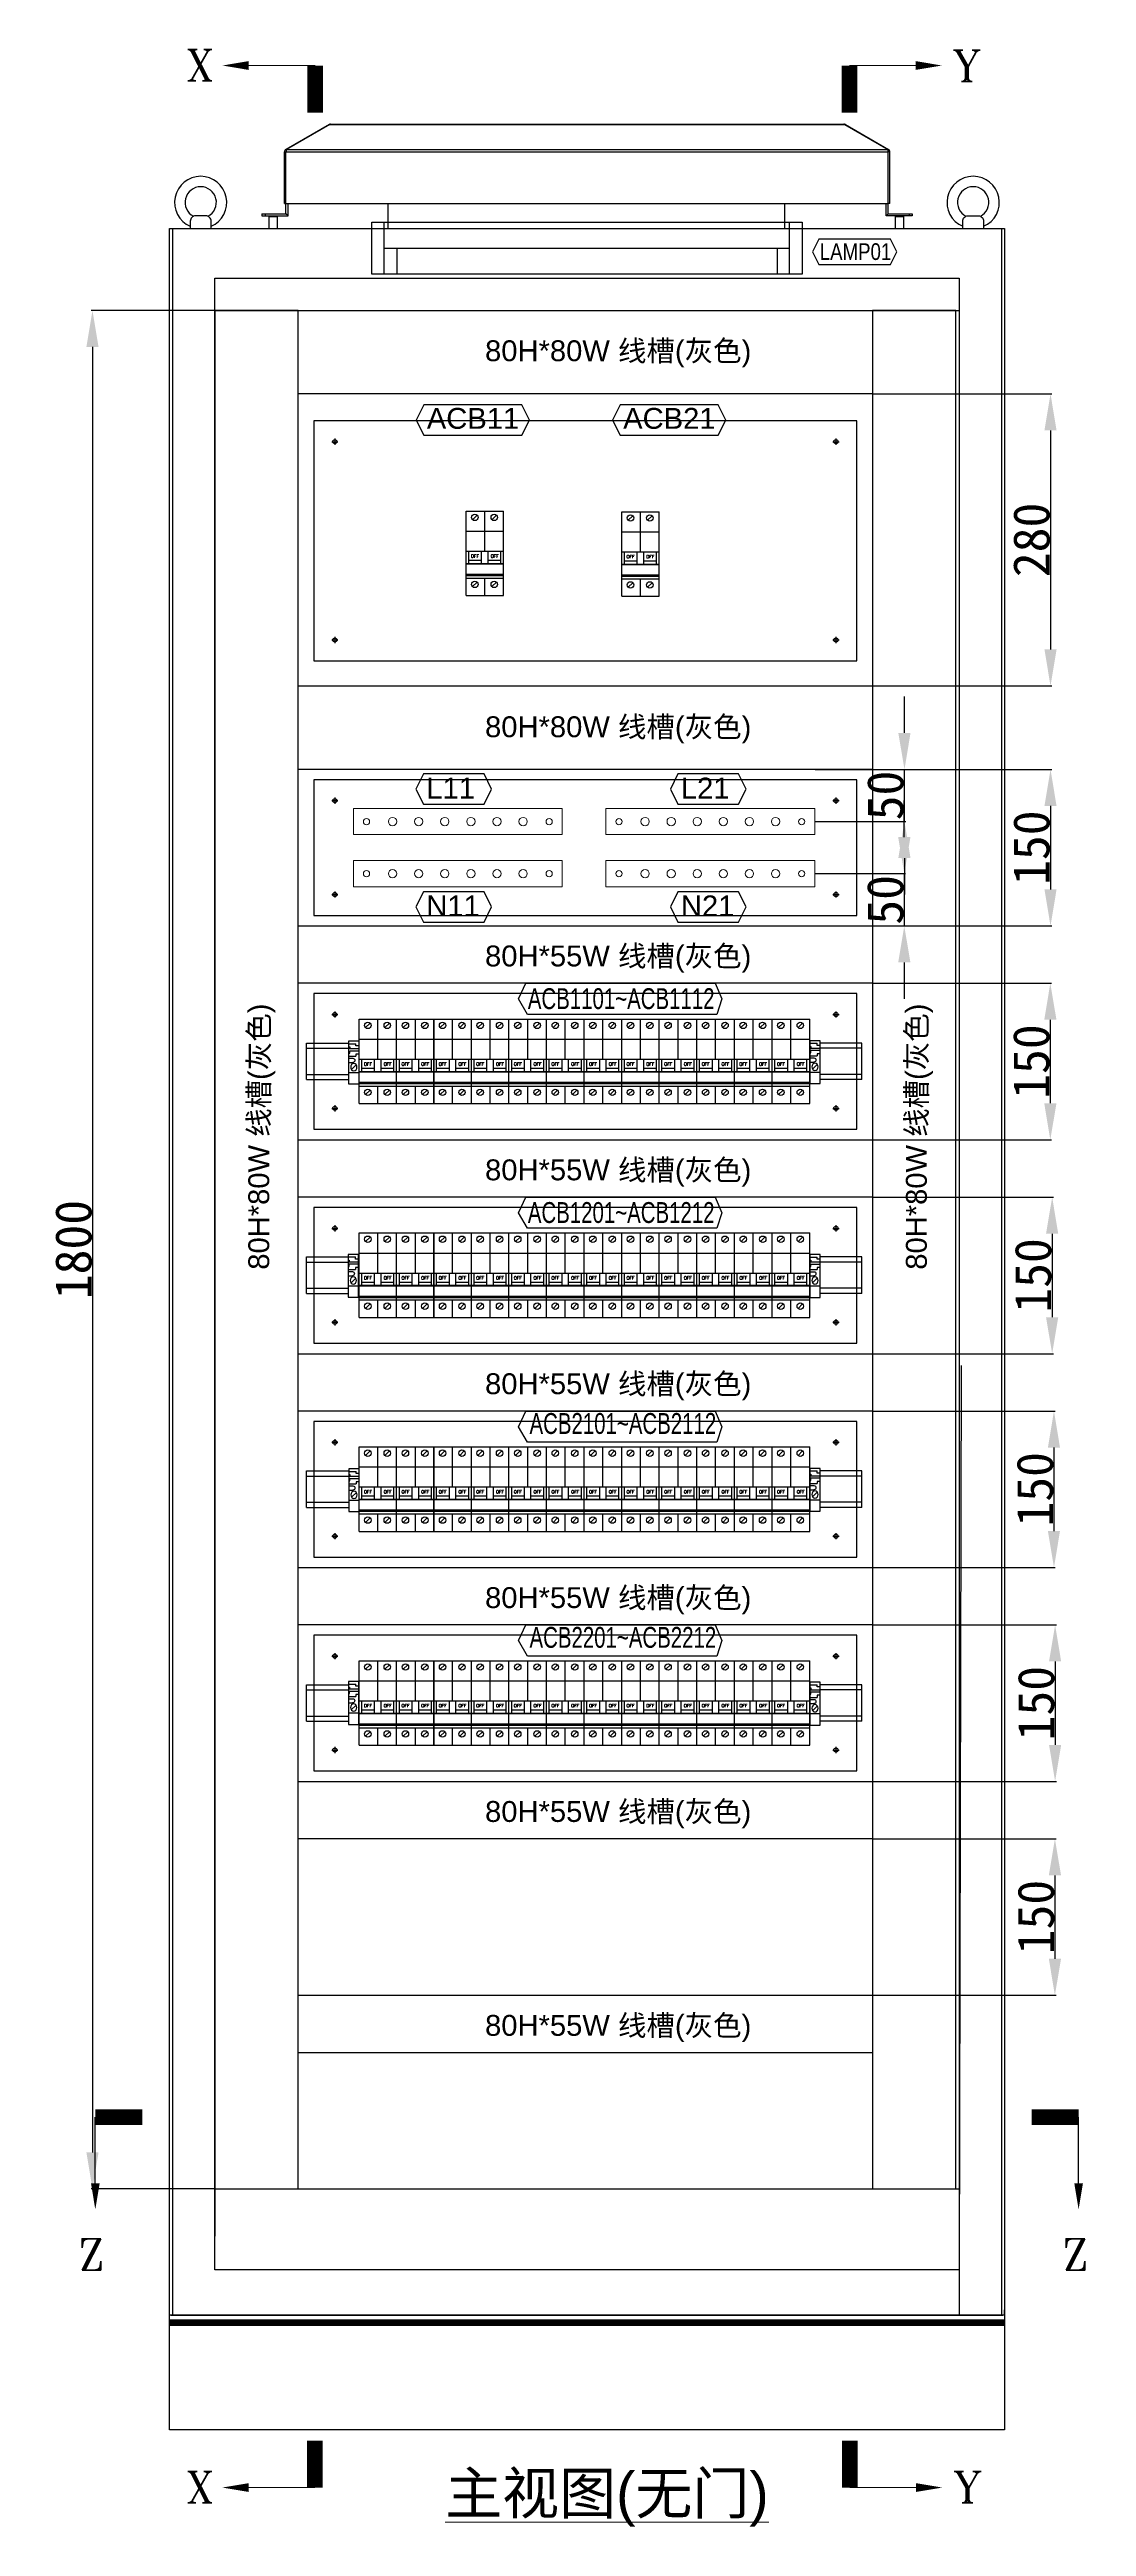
# Model space of a CAD drawing. Extents: x 81437 to 204847, y -54769 to -29444.
# Drawn here: x 91977 to 92971, y -49607 to -47233 of the extents above; entities that cross this region are included whole.
import ezdxf
from ezdxf.enums import TextEntityAlignment as Align
from ezdxf.lldxf.tags import DXFTag

# ---------------------------------------------------------------- set-up
doc = ezdxf.new("R2010")
doc.units = 0
doc.header["$LTSCALE"] = 100
doc.header["$MEASUREMENT"] = 0
for name, color, linetype in [('CABINET', 7, 'Continuous'), ('CLOUD_LAYER', 6, 'Continuous'), ('COMPONENT', 7, 'Continuous'), ('LOOP', 5, 'Continuous'), ('PANEL', 7, 'Continuous'), ('PSU', 12, 'Continuous'), ('t', 1, 'Continuous'), ('TEXT', 7, 'Continuous'), ('标准图框及表格', 7, 'Continuous')]:
    doc.layers.add(name, color=color, linetype=linetype)
doc.styles.add('HZ', font='arial.ttf', dxfattribs={"width": 0.7})
doc.styles.add('ROMANS', font='romans', dxfattribs={"width": 0.8, "height": 2})
doc.styles.add('ROMANT', font='romant.shx')
doc.styles.get("Standard").update_dxf_attribs({"font": ''})
doc.styles.add('微软雅黑', font='')
doc.styles.get('Standard').set_extended_font_data('SimSun')
doc.styles.get('微软雅黑').set_extended_font_data('Microsoft YaHei')
tags = doc.linetypes.add('CENTER', pattern=[2, 1.25, -0.25, 0.25, -0.25]).pattern_tags.tags
tags[10:11] = [DXFTag(74, 4), DXFTag(75, 0), DXFTag(340, '0'), DXFTag(46, 1.0), DXFTag(50, 0.0), DXFTag(44, 0.0), DXFTag(45, 0.0)]
tags[8:9] = [DXFTag(74, 4), DXFTag(75, 0), DXFTag(340, '0'), DXFTag(46, 1.0), DXFTag(50, 0.0), DXFTag(44, 0.0), DXFTag(45, 0.0)]
tags[6:7] = [DXFTag(74, 4), DXFTag(75, 0), DXFTag(340, '0'), DXFTag(46, 1.0), DXFTag(50, 0.0), DXFTag(44, 0.0), DXFTag(45, 0.0)]
tags[4:5] = [DXFTag(74, 4), DXFTag(75, 0), DXFTag(340, '0'), DXFTag(46, 1.0), DXFTag(50, 0.0), DXFTag(44, 0.0), DXFTag(45, 0.0)]
tags = doc.linetypes.add('CENTER2', pattern=[1.125, 0.75, -0.125, 0.125, -0.125]).pattern_tags.tags
tags[10:11] = [DXFTag(74, 4), DXFTag(75, 0), DXFTag(340, '0'), DXFTag(46, 1.0), DXFTag(50, 0.0), DXFTag(44, 0.0), DXFTag(45, 0.0)]
tags[8:9] = [DXFTag(74, 4), DXFTag(75, 0), DXFTag(340, '0'), DXFTag(46, 1.0), DXFTag(50, 0.0), DXFTag(44, 0.0), DXFTag(45, 0.0)]
tags[6:7] = [DXFTag(74, 4), DXFTag(75, 0), DXFTag(340, '0'), DXFTag(46, 1.0), DXFTag(50, 0.0), DXFTag(44, 0.0), DXFTag(45, 0.0)]
tags[4:5] = [DXFTag(74, 4), DXFTag(75, 0), DXFTag(340, '0'), DXFTag(46, 1.0), DXFTag(50, 0.0), DXFTag(44, 0.0), DXFTag(45, 0.0)]
tags = doc.linetypes.add('HIDDEN', pattern=[0.375, 0.25, -0.125]).pattern_tags.tags
tags[6:7] = [DXFTag(74, 4), DXFTag(75, 0), DXFTag(340, '0'), DXFTag(46, 1.0), DXFTag(50, 0.0), DXFTag(44, 0.0), DXFTag(45, 0.0)]
tags[4:5] = [DXFTag(74, 4), DXFTag(75, 0), DXFTag(340, '0'), DXFTag(46, 1.0), DXFTag(50, 0.0), DXFTag(44, 0.0), DXFTag(45, 0.0)]
doc.dimstyles.new('ISO-25', dxfattribs={"dimtxt": 35, "dimasz": 35, "dimexe": 1.25, "dimexo": 0.625, "dimtad": 1, "dimtoh": 1, "dimdec": 0, "dimtxsty": 'Standard', "dimcen": 2.5, "dimadec": 0, "dimazin": 0, "dimtfac": 1, "dimtdec": 0, "dimtmove": 0, "dimatfit": 3, "dimfxl": 1, "dimarcsym": 0})
pattern_1 = [(45, (-6.1628, -58.8625), (-0.7362629, 0.7362629), [])]

# ---------------------------------------------------------------- blocks, each defined once
blk = doc.blocks.new('风帽正面')
at = {"linetype": 'Continuous'}
for p, q in [((60582.9, -62124.9), (60541.6, -62148.8)), ((60583.7, -62124.9), (60542.3, -62148.8)), ((60582.9, -62124.9), (60583.1, -62125.3)), ((60583.7, -62124.9), (61076.8, -62124.9)), ((60584.3, -62124.6), (61076.2, -62124.6)), ((61076.8, -62124.9), (61118.1, -62148.8)), ((61077.6, -62124.9), (61077.4, -62125.3)), ((61077.6, -62124.9), (61118.9, -62148.8)), ((60540.2, -62200.6), (60540.2, -62151.1)), ((60540.2, -62151.1), (60541.7, -62151.1)), ((60541.6, -62148.8), (60542.1, -62149.6)), ((60541.7, -62200.6), (60541.7, -62151.1)), ((60541.7, -62151.1), (61118.7, -62151.1)), ((60542.3, -62148.8), (61118.1, -62148.8)), ((61118.9, -62148.8), (61118.4, -62149.6)), ((61118.7, -62200.6), (61118.7, -62151.1)), ((61120.2, -62151.1), (61118.7, -62151.1)), ((61120.2, -62200.6), (61120.2, -62151.1)), ((60540.2, -62200.6), (60541.7, -62200.6)), ((60541.7, -62210.6), (60541.7, -62200.6)), ((60541.7, -62200.6), (61118.7, -62200.6)), ((60543.7, -62212.6), (60543.7, -62200.6)), ((60639.7, -62224.6), (60639.7, -62200.6)), ((61019.7, -62224.6), (61019.7, -62200.6)), ((61116.7, -62212.6), (61116.7, -62200.6)), ((61118.7, -62210.6), (61118.7, -62200.6)), ((61120.2, -62200.6), (61118.7, -62200.6)), ((60518.7, -62210.6), (60518.7, -62212.6)), ((60518.7, -62210.6), (60541.7, -62210.6)), ((60518.7, -62212.6), (60543.7, -62212.6)), ((60521.7, -62210.6), (60521.7, -62212.6)), ((60526.2, -62212.6), (60525.7, -62213.1)), ((60525.7, -62224.6), (60525.7, -62213.1)), ((60525.7, -62213.1), (60533.7, -62213.1)), ((60533.7, -62213.1), (60533.2, -62212.6)), ((60533.7, -62224.6), (60533.7, -62213.1)), ((60543.7, -62212.6), (60541.7, -62210.6)), ((61116.7, -62212.6), (61118.7, -62210.6)), ((61141.7, -62212.6), (61116.7, -62212.6)), ((61118.7, -62210.6), (61141.7, -62210.6)), ((61126.2, -62212.6), (61125.7, -62213.1)), ((61125.7, -62224.6), (61125.7, -62213.1)), ((61125.7, -62213.1), (61133.7, -62213.1)), ((61133.7, -62213.1), (61133.2, -62212.6)), ((61133.7, -62224.6), (61133.7, -62213.1)), ((61138.7, -62210.6), (61138.7, -62212.6)), ((61141.7, -62210.6), (61141.7, -62212.6))]:
    blk.add_line(p, q, dxfattribs=at)
for centre, radius, start, end in [((60584.3, -62127.3), 2.7, 90, 120), ((61076.2, -62127.3), 2.7, 60, 90), ((60542.9, -62151.1), 2.7, 120, 180), ((60693.6, -62183.3), 155.2, 167.8738, 168.0486), ((60588.1, -62160.6), 47.3, 167.3118, 167.8829), ((61072.4, -62160.6), 47.3, 12.1171, 12.6882), ((60966.9, -62183.3), 155.2, 11.9514, 12.1262), ((61117.5, -62151.1), 2.7, 0, 60)]:
    blk.add_arc(centre, radius, start, end, dxfattribs=at)
for points, start_tangent, end_tangent in [([(60583.7, -62124.9), (60583.8, -62124.8), (60584.1, -62124.6)], (0.647129, 0.762381), (0.925529, 0.378677)), ([(60584.1, -62124.6), (60584.3, -62124.6)], (0.925529, 0.378677), (1, 0)), ([(61076.4, -62124.6), (61076.2, -62124.6)], (-0.925529, 0.378677), (-1, 0)), ([(61076.8, -62124.9), (61076.7, -62124.8), (61076.4, -62124.6)], (-0.647129, 0.762381), (-0.925529, 0.378677)), ([(60542.1, -62149.4), (60542.1, -62149.6), (60541.9, -62150.2)], (-0.266985, -0.963701), (-0.2203, -0.975432)), ([(60542.3, -62148.8), (60542.3, -62148.9), (60542.1, -62149.4)], (-0.390683, -0.920525), (-0.266985, -0.963701)), ([(61118.1, -62148.8), (61118.2, -62148.9), (61118.3, -62149.4)], (0.390683, -0.920525), (0.266985, -0.963701)), ([(61118.3, -62149.4), (61118.4, -62149.6), (61118.5, -62150.2)], (0.266985, -0.963701), (0.2203, -0.975432))]:
    blk.add_spline(points, degree=3, dxfattribs=dict(at, start_tangent=start_tangent, end_tangent=end_tangent))
blk = doc.blocks.new('LAMP')
at = {"layer": 'PANEL', "color": 9}
for p, q in [((-206.2, 0), (206.2, 0)), ((-206.2, -50), (-206.2, 0)), ((-194.2, -50), (-194.2, 0)), ((194.2, -50), (194.2, 0)), ((206.2, 0), (206.2, -50)), ((-194.2, -25), (194.2, -25)), ((-182.2, -25), (-182.2, -50)), ((182.2, -25), (182.2, -50)), ((206.2, -50), (-206.2, -50))]:
    blk.add_line(p, q, dxfattribs=at)
blk = doc.blocks.new('2P空开')
at = {"layer": 'COMPONENT', "color": 6, "linetype": 'HIDDEN', "ltscale": 0.2}
for p, q in [((-11.8, -8.2), (-7.4, -3.9)), ((6.8, -8.2), (11.1, -3.9)), ((-11.8, -72.4), (-7.4, -68)), ((6.8, -72.4), (11.1, -68))]:
    blk.add_line(p, q, dxfattribs=at)
for centre in [(-9.6, -6), (9, -6), (-9.6, -70.2), (9, -70.2)]:
    blk.add_circle(centre, 3.1, dxfattribs=at)
at = {"layer": 'PSU', "linetype": 'HIDDEN', "ltscale": 0.2}
for p, q in [((-18, 0), (18, 0)), ((-18, -19.2), (-18, 0)), ((0, -19.2), (0, 0)), ((18, -19.2), (18, 0)), ((18, -81), (18, -19.2)), ((-18, -81), (-18, -64.2)), ((0, -81), (0, -64.2)), ((18, -81), (18, -67.2)), ((-18, -81), (18, -81))]:
    blk.add_line(p, q, dxfattribs=at)
at = {"layer": 'PSU'}
for p, q in [((-18, -19.2), (18, -19.2)), ((-18, -64.2), (-18, -19.2)), ((0, -38.4), (0, -19.2)), ((18, -64.2), (18, -19.2)), ((-18, -38.4), (0, -38.4)), ((-15.4, -50.1), (-15.4, -38.4)), ((-15.4, -47), (-3.1, -47)), ((-3.1, -50.1), (-3.1, -38.4)), ((0, -38.4), (18, -38.4)), ((3.1, -50.1), (3.1, -38.4)), ((3.1, -47), (15.4, -47)), ((15.4, -50.1), (15.4, -38.4)), ((-18, -50.1), (18, -50.1)), ((-18, -50.6), (18, -50.6)), ((-18, -60.5), (18, -60.5)), ((-18, -61.8), (18, -61.8)), ((-18, -64.2), (18, -64.2)), ((0, -64.2), (0, -64.2))]:
    blk.add_line(p, q, dxfattribs=at)
at = {"layer": 'TEXT', "style": 'ROMANS'}
for p in [(-9.5, -43.1), (9.4, -43.1)]:
    blk.add_text('OFF', height=3.09, dxfattribs=at).set_placement(p, align=Align.MIDDLE)
blk = doc.blocks.new('堵头')
at = {"color": 53}
for p, q in [((0, -41), (0, 0)), ((0, 0), (10, 0)), ((10, 0), (10, -41)), ((0, -11), (10, -11)), ((0, -20.6), (4, -20.6)), ((7.3, -18.3), (2.7, -13.8)), ((0, -24.6), (4, -24.6)), ((0, -26.6), (7, -26.6)), ((0, -29.6), (1, -29.6)), ((0, -35.6), (1, -35.6)), ((0, -38.6), (7, -38.6)), ((10, -41), (0, -41)), ((1, -29.6), (1, -31.6)), ((10, -31.6), (1, -31.6)), ((10, -33.6), (1, -33.6)), ((1, -35.6), (1, -33.6)), ((7, -28.6), (7, -26.6)), ((10, -28.6), (7, -28.6)), ((10, -36.6), (7, -36.6)), ((7, -36.6), (7, -38.6))]:
    blk.add_line(p, q, dxfattribs=at)
blk.add_arc((4, -22.6), 2, 270, 90, dxfattribs=at)
blk.add_ellipse((5, -16.1), major_axis=(0, -3.5), ratio=0.857143, start_param=4.712389, end_param=10.995574, dxfattribs=at)
blk = doc.blocks.new('*D120')
at = {"color": 0, "lineweight": -2, "transparency": 16777216}
for p, q in [((92766.4, -47562.9), (92937.7, -47562.9)), ((92936.4, -47597.9), (92936.4, -47807.9)), ((92766.4, -47842.9), (92937.7, -47842.9))]:
    blk.add_line(p, q, dxfattribs=at)
at = {"color": 0, "transparency": 16777216}
for points in [[(92930.6, -47597.9), (92942.2, -47597.9), (92936.4, -47562.9)], [(92930.6, -47807.9), (92942.2, -47807.9), (92936.4, -47842.9)]]:
    blk.add_solid(points, dxfattribs=at)
at = {"layer": 'Defpoints', "color": 0, "transparency": 16777216}
for p in [(92765.8, -47562.9, -63738.9), (92765.8, -47842.9), (92936.4, -47842.9)]:
    blk.add_point(p, dxfattribs=at)
at = {"color": 0, "transparency": 16777216, "insert": (92918.3, -47702.9), "char_height": 35, "attachment_point": 5, "rotation": 90}
blk.add_mtext('280', dxfattribs=at)
blk = doc.blocks.new('*D121')
at = {"color": 0, "lineweight": -2, "transparency": 16777216}
for p, q in [((92766.4, -47922.9), (92937.7, -47922.9)), ((92936.4, -47957.9), (92936.4, -48037.9)), ((92766.4, -48072.9), (92937.7, -48072.9))]:
    blk.add_line(p, q, dxfattribs=at)
at = {"color": 0, "transparency": 16777216}
for points in [[(92930.6, -47957.9), (92942.2, -47957.9), (92936.4, -47922.9)], [(92930.6, -48037.9), (92942.2, -48037.9), (92936.4, -48072.9)]]:
    blk.add_solid(points, dxfattribs=at)
at = {"layer": 'Defpoints', "color": 0, "transparency": 16777216}
for p in [(92765.8, -47922.9), (92765.8, -48072.9), (92936.4, -48072.9)]:
    blk.add_point(p, dxfattribs=at)
at = {"color": 0, "transparency": 16777216, "insert": (92918.3, -47997.9), "char_height": 35, "attachment_point": 5, "rotation": 90}
blk.add_mtext('150', dxfattribs=at)
blk = doc.blocks.new('*D122')
at = {"color": 0, "lineweight": -2, "transparency": 16777216}
for p, q in [((92766.4, -48127.9), (92937.5, -48127.9)), ((92936.2, -48162.9), (92936.2, -48242.9)), ((92766.4, -48277.9), (92937.5, -48277.9))]:
    blk.add_line(p, q, dxfattribs=at)
at = {"color": 0, "transparency": 16777216}
for points in [[(92930.4, -48162.9), (92942.1, -48162.9), (92936.2, -48127.9)], [(92930.4, -48242.9), (92942.1, -48242.9), (92936.2, -48277.9)]]:
    blk.add_solid(points, dxfattribs=at)
at = {"layer": 'Defpoints', "color": 0, "transparency": 16777216}
for p in [(92765.8, -48127.9), (92765.8, -48277.9), (92936.2, -48277.9)]:
    blk.add_point(p, dxfattribs=at)
at = {"color": 0, "transparency": 16777216, "insert": (92918.1, -48202.9), "char_height": 35, "attachment_point": 5, "rotation": 90}
blk.add_mtext('150', dxfattribs=at)
blk = doc.blocks.new('*D123')
at = {"color": 0, "lineweight": -2, "transparency": 16777216}
for p, q in [((92766.4, -48332.9), (92939.2, -48332.9)), ((92938, -48367.9), (92938, -48447.9)), ((92766.4, -48482.9), (92939.2, -48482.9))]:
    blk.add_line(p, q, dxfattribs=at)
at = {"color": 0, "transparency": 16777216}
for points in [[(92932.1, -48367.9), (92943.8, -48367.9), (92938, -48332.9)], [(92932.1, -48447.9), (92943.8, -48447.9), (92938, -48482.9)]]:
    blk.add_solid(points, dxfattribs=at)
at = {"layer": 'Defpoints', "color": 0, "transparency": 16777216}
for p in [(92765.8, -48332.9), (92765.8, -48482.9), (92938, -48482.9)]:
    blk.add_point(p, dxfattribs=at)
at = {"color": 0, "transparency": 16777216, "insert": (92919.8, -48407.9), "char_height": 35, "attachment_point": 5, "rotation": 90}
blk.add_mtext('150', dxfattribs=at)
blk = doc.blocks.new('*D124')
at = {"color": 0, "lineweight": -2, "transparency": 16777216}
for p, q in [((92766.4, -48537.9), (92941, -48537.9)), ((92939.7, -48572.9), (92939.7, -48652.9)), ((92766.4, -48687.9), (92941, -48687.9))]:
    blk.add_line(p, q, dxfattribs=at)
at = {"color": 0, "transparency": 16777216}
for points in [[(92933.9, -48572.9), (92945.5, -48572.9), (92939.7, -48537.9)], [(92933.9, -48652.9), (92945.5, -48652.9), (92939.7, -48687.9)]]:
    blk.add_solid(points, dxfattribs=at)
at = {"layer": 'Defpoints', "color": 0, "transparency": 16777216}
for p in [(92765.8, -48537.9), (92765.8, -48687.9), (92939.7, -48687.9)]:
    blk.add_point(p, dxfattribs=at)
at = {"color": 0, "transparency": 16777216, "insert": (92921.6, -48612.9), "char_height": 35, "attachment_point": 5, "rotation": 90}
blk.add_mtext('150', dxfattribs=at)
blk = doc.blocks.new('*D125')
at = {"color": 0, "lineweight": -2, "transparency": 16777216}
for p, q in [((92766.4, -48742.9), (92942.1, -48742.9)), ((92940.8, -48777.9), (92940.8, -48857.9)), ((92766.4, -48892.9), (92942.1, -48892.9))]:
    blk.add_line(p, q, dxfattribs=at)
at = {"color": 0, "transparency": 16777216}
for points in [[(92935, -48777.9), (92946.6, -48777.9), (92940.8, -48742.9)], [(92935, -48857.9), (92946.6, -48857.9), (92940.8, -48892.9)]]:
    blk.add_solid(points, dxfattribs=at)
at = {"layer": 'Defpoints', "color": 0, "transparency": 16777216}
for p in [(92765.8, -48742.9), (92765.8, -48892.9), (92940.8, -48892.9)]:
    blk.add_point(p, dxfattribs=at)
at = {"color": 0, "transparency": 16777216, "insert": (92922.7, -48817.9), "char_height": 35, "attachment_point": 5, "rotation": 90}
blk.add_mtext('150', dxfattribs=at)
blk = doc.blocks.new('*D126')
at = {"color": 0, "lineweight": -2, "transparency": 16777216}
for p, q in [((92766.4, -48947.9), (92941.9, -48947.9)), ((92940.6, -48982.9), (92940.6, -49062.9)), ((92766.4, -49097.9), (92941.9, -49097.9))]:
    blk.add_line(p, q, dxfattribs=at)
at = {"color": 0, "transparency": 16777216}
for points in [[(92934.8, -48982.9), (92946.5, -48982.9), (92940.6, -48947.9)], [(92934.8, -49062.9), (92946.5, -49062.9), (92940.6, -49097.9)]]:
    blk.add_solid(points, dxfattribs=at)
at = {"layer": 'Defpoints', "color": 0, "transparency": 16777216}
for p in [(92765.8, -48947.9), (92765.8, -49097.9), (92940.6, -49097.9)]:
    blk.add_point(p, dxfattribs=at)
at = {"color": 0, "transparency": 16777216, "insert": (92922.5, -49022.9), "char_height": 35, "attachment_point": 5, "rotation": 90}
blk.add_mtext('150', dxfattribs=at)
blk = doc.blocks.new('*D134')
at = {"color": 0, "lineweight": -2, "transparency": 16777216}
for p, q in [((92796.5, -47887.9), (92796.5, -47852.9)), ((92711, -47922.9), (92797.7, -47922.9)), ((92796.5, -47972.9), (92796.5, -47922.9)), ((92711, -47972.9), (92797.7, -47972.9)), ((92796.5, -48007.9), (92796.5, -48042.9))]:
    blk.add_line(p, q, dxfattribs=at)
at = {"color": 0, "transparency": 16777216}
for points in [[(92790.6, -47887.9), (92802.3, -47887.9), (92796.5, -47922.9)], [(92790.6, -48007.9), (92802.3, -48007.9), (92796.5, -47972.9)]]:
    blk.add_solid(points, dxfattribs=at)
at = {"layer": 'Defpoints', "color": 0, "transparency": 16777216}
for p in [(92710.4, -47922.9, 63738.9), (92796.5, -47922.9), (92710.4, -47972.9, 127477.8)]:
    blk.add_point(p, dxfattribs=at)
at = {"color": 0, "transparency": 16777216, "insert": (92778.3, -47947.9), "char_height": 35, "attachment_point": 5, "rotation": 90}
blk.add_mtext('50', dxfattribs=at)
blk = doc.blocks.new('*D135')
at = {"color": 0, "lineweight": -2, "transparency": 16777216}
for p, q in [((92796.3, -47987.8), (92796.3, -47952.8)), ((92711.1, -48022.8), (92797.6, -48022.8)), ((92796.3, -48022.8), (92796.3, -48072.9)), ((92711.1, -48072.9), (92797.6, -48072.9)), ((92796.3, -48107.9), (92796.3, -48142.9))]:
    blk.add_line(p, q, dxfattribs=at)
at = {"color": 0, "transparency": 16777216}
for points in [[(92790.5, -47987.8), (92802.2, -47987.8), (92796.3, -48022.8)], [(92790.5, -48107.9), (92802.2, -48107.9), (92796.3, -48072.9)]]:
    blk.add_solid(points, dxfattribs=at)
at = {"layer": 'Defpoints', "color": 0, "transparency": 16777216}
for p in [(92710.5, -48022.8, 127477.8), (92710.5, -48072.9, 63738.9), (92796.3, -48072.9)]:
    blk.add_point(p, dxfattribs=at)
at = {"color": 0, "transparency": 16777216, "insert": (92778.2, -48047.9), "char_height": 35, "attachment_point": 5, "rotation": 90}
blk.add_mtext('50', dxfattribs=at)
blk = doc.blocks.new('*D137')
at = {"color": 0, "lineweight": -2, "transparency": 16777216}
for p, q in [((92135.2, -47482.9), (92017.3, -47482.9)), ((92018.6, -47517.9), (92018.6, -49248.4)), ((92135.2, -49283.4), (92017.3, -49283.4))]:
    blk.add_line(p, q, dxfattribs=at)
at = {"color": 0, "transparency": 16777216}
for points in [[(92012.8, -47517.9), (92024.4, -47517.9), (92018.6, -47482.9)], [(92012.8, -49248.4), (92024.4, -49248.4), (92018.6, -49283.4)]]:
    blk.add_solid(points, dxfattribs=at)
at = {"layer": 'Defpoints', "color": 0, "transparency": 16777216}
for p in [(92135.8, -47482.9), (92018.6, -49283.4), (92135.8, -49283.4)]:
    blk.add_point(p, dxfattribs=at)
at = {"color": 0, "transparency": 16777216, "insert": (92000.5, -48383.1), "char_height": 35, "attachment_point": 5, "rotation": 90}
blk.add_mtext('1800', dxfattribs=at)
blk = doc.blocks.new('图框')
at = {"layer": '标准图框及表格'}
h = blk.add_hatch(dxfattribs=at)
h.set_pattern_fill('ANSI31', color=5, scale=8.329864, style=0)
h.set_pattern_definition(pattern_1)
edge = h.paths.add_edge_path()
edge.add_arc((2393.1, -3057), 55.2, 238.1092, 291.6532)
edge.add_line((2413.5, -3108.3), (2382.4, -3129.1))
edge.add_arc((2232.7, -3137.2), 135.4, 346.3915, 374.25)
edge.add_line((2364.3, -3169), (2391.3, -3146.7))
edge.add_line((2385.2, -3139.1), (2390, -3139.8))
edge.add_spline(control_points=[(2391.3, -3146.8), (2392.2, -3145.9), (2393.8, -3144.3), (2393.7, -3140.1), (2391.3, -3139.9), (2390, -3139.7)], knot_values=[0, 0, 0, 0, 6.844331, 12.400427, 18.769243, 18.769243, 18.769243, 18.769243], weights=[1, 1, 1, 1, 1, 1], degree=3, periodic=0)
edge.add_spline(control_points=[(2382.4, -3129.1), (2381.6, -3129.7), (2380.3, -3130.8), (2379.4, -3132.2), (2379, -3132.9)], knot_values=[0, 0, 0, 0, 5.253674, 9.488439, 9.488439, 9.488439, 9.488439], weights=[1, 1, 1, 1, 1], degree=3, periodic=0)
edge.add_spline(control_points=[(2380.1, -3131.1), (2379.6, -3131.8), (2378.5, -3133.2), (2378.8, -3136.6), (2381.7, -3138.8), (2384, -3139), (2385.2, -3139.1)], knot_values=[10.665975, 10.665975, 10.665975, 10.665975, 18.977704, 28.894558, 41.119554, 52.646925, 52.646925, 52.646925, 52.646925], weights=[1, 1, 1, 1, 1, 1, 1], degree=3, periodic=0)
h = blk.add_hatch(dxfattribs=at)
h.set_pattern_fill('ANSI31', color=3, scale=8.329864, style=0)
h.set_pattern_definition(pattern_1)
edge = h.paths.add_edge_path()
edge.add_line((2396.3, -3134.6), (2401.5, -3135.3))
edge.add_spline(control_points=[(2394.9, -3127.6), (2394, -3128.5), (2392.4, -3130.1), (2392.5, -3134.3), (2394.9, -3134.5), (2396.2, -3134.6)], knot_values=[0, 0, 0, 0, 6.844331, 12.400427, 18.769243, 18.769243, 18.769243, 18.769243], weights=[1, 1, 1, 1, 1, 1], degree=3, periodic=0)
edge.add_line((2421.9, -3105.3), (2394.8, -3127.7))
edge.add_spline(control_points=[(2406.5, -3142.8), (2406.9, -3142.3), (2407.7, -3140.9), (2407.4, -3137.8), (2404.5, -3135.6), (2402.2, -3135.4), (2401, -3135.3)], knot_values=[12.654089, 12.654089, 12.654089, 12.654089, 18.977704, 28.894558, 41.119554, 52.646925, 52.646925, 52.646925, 52.646925], weights=[1, 1, 1, 1, 1, 1, 1], degree=3, periodic=0)
edge.add_line((2405.5, -3143.8), (2406.6, -3142.6))
edge.add_line((2403.9, -3145.3), (2405.5, -3143.8))
edge.add_line((2372.7, -3166.1), (2403.8, -3145.3))
edge.add_arc((2393.1, -3217.4), 55.2, 58.1092, 111.6532)
edge.add_arc((2553.4, -3137.2), 135.4, 166.3915, 194.25)
at = {"color": 7}
for p, q in [((2209.5, -2910.4), (2209.5, -3210.4)), ((3109.5, -2910.4), (3109.5, -3210.4)), ((-6.2, -2970.4), (1334, -2970.4)), ((2209.5, -3060.4), (3109.5, -3060.4)), ((3109.5, -3060.4), (4109.5, -3060.4)), ((3785.6, -3060.4), (3785.6, -3210.4)), ((-6.2, -3090.4), (1334, -3090.4)), ((4109.5, -3135.4), (3109.5, -3135.4))]:
    blk.add_line(p, q, dxfattribs=at)
at = {"color": 7, "const_width": 3}
blk.add_lwpolyline([(4109.5, -2910.4), (-6.2, -2910.4)], dxfattribs=at)
at = {"layer": 't', "color": 7}
for p, q in [((25.8, -2963.9), (53.7, -2918)), ((81.7, -2963.9), (53.7, -2918)), ((25.8, -2963.9), (81.7, -2963.9)), ((25.8, -3051.8), (53.7, -3006)), ((81.7, -3051.8), (53.7, -3006)), ((25.8, -3051.8), (81.7, -3051.8))]:
    blk.add_line(p, q, dxfattribs=at)
at = {"layer": 't', "color": 7, "const_width": 9.62}
blk.add_lwpolyline([(4109.5, -3210.4), (4109.5, -58.9), (-6.2, -58.9), (-6.2, -3210.4)], close=True, dxfattribs=at)
at = {"layer": 't', "color": 7, "const_width": 2.4}
for points in [[(112.6, -2911.6), (112.6, -3210.4)], [(292.9, -2911.6), (292.9, -3210.4)], [(598.2, -2911.6), (598.2, -3215.3)], [(785.8, -2911.6), (785.8, -3215.3)], [(973.4, -2911.6), (973.4, -3215.3)], [(1153.7, -2911.6), (1153.7, -3215.3)], [(1334, -2911.6), (1334, -3215.3)]]:
    blk.add_lwpolyline(points, dxfattribs=at)
at = {"color": 7, "linetype": 'CENTER', "style": '微软雅黑'}
for s, height, p in [('项目名称：', 24, (3118.2, -3036.9)), ('图纸编号：', 24, (3119.1, -3125.5)), ('杭州和利时自动化有限公司', 27, (2536.4, -3180)), ('文档号：', 24, (3117.9, -3197.6))]:
    blk.add_text(s, height=height, dxfattribs=at).set_placement(p)
at = {"color": 7, "style": '微软雅黑', "flags": 8}
for tag, p, height in [('DWG.NAME:', (1375.5, -2969.2), 25), ('DWG.NO.:', (3122, -3089.3), 24), ('图纸编号', (3309.2, -3111.3), 24), ('FILENO.:', (3122.5, -3165), 24), ('文档号', (3311.6, -3183), 24)]:
    blk.add_attdef(tag, p, '', height=height, dxfattribs=at)
at = {"color": 7, "style": '微软雅黑', "width": 0.8, "flags": 8}
for tag, p, height in [('PROJECT_NAME', (3324.7, -2969.2), 25), ('PROJECTNAME:', (3119.3, -2971.7), 24)]:
    blk.add_attdef(tag, p, '', height=height, dxfattribs=at)
at = {"color": 7, "style": '微软雅黑', "flags": 8}
for tag, p in [('图纸名称:', (1371.6, -3024.8)), ('项目名称', (3272.9, -3045.6))]:
    blk.add_attdef(tag, text='', height=25, dxfattribs=at).set_placement(p, align=Align.BOTTOM_LEFT)
for tag, height, width, p in [('RENLIU', 24, 0.7, (692, -3009.2)), ('SHUFENWANG', 24, 0.7, (879.6, -3009.2)), ('FANGHOU', 24, 0.7, (1063.6, -3009.2)), ('DANDANLI', 24, 0.7, (1243.9, -3009.2)), ('#10STATIONONTROLCABINETCOVER', 30, 0.6, (1771.7, -3076)), ('HANGZHOUHOLLYSYSAUTOMATIONCO.,LTD.', 24, 0.7, (2763.9, -3104.6))]:
    blk.add_attdef(tag, text='', height=height, dxfattribs=dict(at, width=width)).set_placement(p, align=Align.MIDDLE)
at = {"color": 7, "flags": 8}
blk.add_attdef('A', text='', height=23, dxfattribs=at).set_placement((53.7, -3033.7), align=Align.MIDDLE)
at = {"color": 7, "style": '微软雅黑', "flags": 8}
for tag, height, p in [('设计时间', 23, (207.7, -3033.7)), ('刘仁', 23, (692, -3061.1)), ('王姝芬', 23, (879.6, -3061.1)), ('侯方', 23, (1063.6, -3061.1)), ('李丹丹', 23, (1243.9, -3061.1)), ('PAGEXOFX', 24, (3947.6, -3097.9)), ('REV.', 24, (53.2, -3121.9)), ('DATE', 24, (202.7, -3121.9)), ('DESCRIPTION', 24, (445.6, -3121.9)), ('PREPARED', 24, (692, -3121.9)), ('CHECKED', 24, (879.6, -3121.9)), ('SIGNED', 24, (1063.6, -3121.9)), ('APPROVED', 24, (1243.9, -3121.9)), ('图纸名称', 30, (1771.7, -3153.6)), ('第几页共几页', 24, (3947.6, -3172.9))]:
    blk.add_attdef(tag, text='', height=height, dxfattribs=at).set_placement(p, align=Align.MIDDLE)
at = {"layer": 't', "color": 7, "style": '微软雅黑'}
for s, p in [('版次', (53.7, -3176.5)), ('日  期', (198, -3176.5)), ('描  述', (438.3, -3176.5)), ('设  计', (695.3, -3176.5)), ('审  核', (879.4, -3176.5)), ('会  签', (1058.9, -3176.5)), ('审  批', (1239.1, -3176.5))]:
    blk.add_text(s, height=25, dxfattribs=at).set_placement(p, align=Align.MIDDLE_CENTER)
at = {"layer": '标准图框及表格', "color": 5, "style": 'HZ'}
for s, p in [('pgqh', (2367.7, -3118.5)), ('hollilas', (2367.9, -3144.8))]:
    blk.add_text(s, height=5.21, dxfattribs=at).set_placement(p)
at = {"layer": '标准图框及表格', "color": 3, "style": 'HZ'}
for s, height, p in [('auto', 8.68, (2394.7, -3133.1)), ('hollysys', 4.34, (2396.4, -3158.6))]:
    blk.add_text(s, height=height, dxfattribs=at).set_placement(p)

msp = doc.modelspace()

# ---------------------------------------------------------------- linework, layer by layer
at = {"color": 7}
for p, q in [((92092.3, -49514.4), (92092.3, -47404.4)), ((92092.3, -47404.4), (92892.3, -47404.4)), ((92892.3, -47404.4), (92892.3, -49514.4)), ((92135.8, -49360.9), (92135.8, -47451.9)), ((92135.8, -47528.4), (92135.8, -49328.7)), ((92850.8, -48494.2), (92848.8, -49360.9)), ((92135.8, -49283.4), (92848.8, -49283.4)), ((92135.8, -49360.9), (92135.8, -49293.1)), ((92892.3, -49404.4), (92092.3, -49404.4)), ((92093.8, -49404.4), (92890.8, -49404.4)), ((92892.3, -49409.4), (92092.3, -49409.4)), ((92892.3, -49410.4), (92092.3, -49410.4)), ((92892.3, -49411.4), (92092.3, -49411.4)), ((92892.3, -49412.4), (92092.3, -49412.4)), ((92892.3, -49413.4), (92092.3, -49413.4)), ((92892.3, -49414.4), (92092.3, -49414.4)), ((92892.3, -49514.4), (92092.3, -49514.4))]:
    msp.add_line(p, q, dxfattribs=at)
at = {"color": 7, "linetype": 'HIDDEN'}
for p, q in [((92095.5, -49404.4), (92095.5, -47404.4)), ((92889.3, -47404.4), (92889.3, -49404.4))]:
    msp.add_line(p, q, dxfattribs=at)
at = {"color": 7, "linetype": 'Continuous'}
msp.add_line((92136.8, -47451.9), (92848.8, -47451.9), dxfattribs=at)
for p, q in [((92848.8, -47451.9), (92848.8, -49404.4)), ((92135.8, -47482.9), (92848.8, -47482.9)), ((92135.8, -47482.9), (92848.8, -47482.9))]:
    msp.add_line(p, q)
at = {"color": 4, "linetype": 'CENTER2'}
for p, q in [((92247.8, -47608.8), (92253.8, -47608.8)), ((92250.8, -47605.8), (92250.8, -47611.8)), ((92727.8, -47608.8), (92733.8, -47608.8)), ((92730.8, -47605.8), (92730.8, -47611.8)), ((92247.8, -47798.8), (92253.8, -47798.8)), ((92250.8, -47795.8), (92250.8, -47801.8)), ((92727.8, -47798.8), (92733.8, -47798.8)), ((92730.8, -47795.8), (92730.8, -47801.8)), ((92247.8, -47952.8, 63738.9), (92253.8, -47952.8, 63738.9)), ((92250.8, -47949.8, 63738.9), (92250.8, -47955.8, 63738.9)), ((92727.8, -47952.8, 63738.9), (92733.8, -47952.8, 63738.9)), ((92730.8, -47949.8, 63738.9), (92730.8, -47955.8, 63738.9)), ((92247.8, -48042.8, 63738.9), (92253.8, -48042.8, 63738.9)), ((92250.8, -48039.8, 63738.9), (92250.8, -48045.8, 63738.9)), ((92727.8, -48042.8, 63738.9), (92733.8, -48042.8, 63738.9)), ((92730.8, -48039.8, 63738.9), (92730.8, -48045.8, 63738.9)), ((92247.8, -48157.8, 63738.9), (92253.8, -48157.8, 63738.9)), ((92250.8, -48154.8, 63738.9), (92250.8, -48160.8, 63738.9)), ((92727.8, -48157.8, 63738.9), (92733.8, -48157.8, 63738.9)), ((92730.8, -48154.8, 63738.9), (92730.8, -48160.8, 63738.9)), ((92247.8, -48247.8, 63738.9), (92253.8, -48247.8, 63738.9)), ((92250.8, -48244.8, 63738.9), (92250.8, -48250.8, 63738.9)), ((92727.8, -48247.8, 63738.9), (92733.8, -48247.8, 63738.9)), ((92730.8, -48244.8, 63738.9), (92730.8, -48250.8, 63738.9)), ((92250.8, -48359.8, 63738.9), (92250.8, -48365.8, 63738.9)), ((92730.8, -48359.8, 63738.9), (92730.8, -48365.8, 63738.9)), ((92247.8, -48362.8, 63738.9), (92253.8, -48362.8, 63738.9)), ((92727.8, -48362.8, 63738.9), (92733.8, -48362.8, 63738.9)), ((92247.8, -48452.8, 63738.9), (92253.8, -48452.8, 63738.9)), ((92250.8, -48449.8, 63738.9), (92250.8, -48455.8, 63738.9)), ((92727.8, -48452.8, 63738.9), (92733.8, -48452.8, 63738.9)), ((92730.8, -48449.8, 63738.9), (92730.8, -48455.8, 63738.9)), ((92247.8, -48567.8, 63738.9), (92253.8, -48567.8, 63738.9)), ((92250.8, -48564.8, 63738.9), (92250.8, -48570.8, 63738.9)), ((92727.8, -48567.8, 63738.9), (92733.8, -48567.8, 63738.9)), ((92730.8, -48564.8, 63738.9), (92730.8, -48570.8, 63738.9)), ((92247.8, -48657.8, 63738.9), (92253.8, -48657.8, 63738.9)), ((92250.8, -48654.8, 63738.9), (92250.8, -48660.8, 63738.9)), ((92727.8, -48657.8, 63738.9), (92733.8, -48657.8, 63738.9)), ((92730.8, -48654.8, 63738.9), (92730.8, -48660.8, 63738.9)), ((92247.8, -48772.8, 63738.9), (92253.8, -48772.8, 63738.9)), ((92250.8, -48769.8, 63738.9), (92250.8, -48775.8, 63738.9)), ((92727.8, -48772.8, 63738.9), (92733.8, -48772.8, 63738.9)), ((92730.8, -48769.8, 63738.9), (92730.8, -48775.8, 63738.9)), ((92247.8, -48862.8, 63738.9), (92253.8, -48862.8, 63738.9)), ((92250.8, -48859.8, 63738.9), (92250.8, -48865.8, 63738.9)), ((92727.8, -48862.8, 63738.9), (92733.8, -48862.8, 63738.9)), ((92730.8, -48859.8, 63738.9), (92730.8, -48865.8, 63738.9))]:
    msp.add_line(p, q, dxfattribs=at)
at = {"linetype": 'CENTER2'}
for p, q in [((92250.7, -47608.8), (92250.9, -47608.8)), ((92250.8, -47608.9), (92250.8, -47608.7)), ((92730.7, -47608.8), (92730.9, -47608.8)), ((92730.8, -47608.9), (92730.8, -47608.7)), ((92250.7, -47798.8), (92250.9, -47798.8)), ((92250.8, -47798.9), (92250.8, -47798.7)), ((92730.7, -47798.8), (92730.9, -47798.8)), ((92730.8, -47798.9), (92730.8, -47798.7)), ((92250.7, -47952.8, 63738.9), (92250.9, -47952.8, 63738.9)), ((92250.8, -47952.8, 63738.9), (92250.8, -47952.7, 63738.9)), ((92730.7, -47952.8, 63738.9), (92730.9, -47952.8, 63738.9)), ((92730.8, -47952.8, 63738.9), (92730.8, -47952.7, 63738.9)), ((92250.7, -48042.8, 63738.9), (92250.9, -48042.8, 63738.9)), ((92250.8, -48042.8, 63738.9), (92250.8, -48042.7, 63738.9)), ((92730.7, -48042.8, 63738.9), (92730.9, -48042.8, 63738.9)), ((92730.8, -48042.8, 63738.9), (92730.8, -48042.7, 63738.9)), ((92250.7, -48157.8, 63738.9), (92250.9, -48157.8, 63738.9)), ((92250.8, -48157.8, 63738.9), (92250.8, -48157.7, 63738.9)), ((92730.7, -48157.8, 63738.9), (92730.9, -48157.8, 63738.9)), ((92730.8, -48157.8, 63738.9), (92730.8, -48157.7, 63738.9)), ((92250.7, -48247.8, 63738.9), (92250.9, -48247.8, 63738.9)), ((92250.8, -48247.8, 63738.9), (92250.8, -48247.7, 63738.9)), ((92730.7, -48247.8, 63738.9), (92730.9, -48247.8, 63738.9)), ((92730.8, -48247.8, 63738.9), (92730.8, -48247.7, 63738.9)), ((92250.7, -48362.8, 63738.9), (92250.9, -48362.8, 63738.9)), ((92250.8, -48362.8, 63738.9), (92250.8, -48362.7, 63738.9)), ((92730.7, -48362.8, 63738.9), (92730.9, -48362.8, 63738.9)), ((92730.8, -48362.8, 63738.9), (92730.8, -48362.7, 63738.9)), ((92250.7, -48452.8, 63738.9), (92250.9, -48452.8, 63738.9)), ((92250.8, -48452.8, 63738.9), (92250.8, -48452.7, 63738.9)), ((92730.7, -48452.8, 63738.9), (92730.9, -48452.8, 63738.9)), ((92730.8, -48452.8, 63738.9), (92730.8, -48452.7, 63738.9)), ((92250.7, -48567.8, 63738.9), (92250.9, -48567.8, 63738.9)), ((92250.8, -48567.8, 63738.9), (92250.8, -48567.7, 63738.9)), ((92730.7, -48567.8, 63738.9), (92730.9, -48567.8, 63738.9)), ((92730.8, -48567.8, 63738.9), (92730.8, -48567.7, 63738.9)), ((92250.7, -48657.8, 63738.9), (92250.9, -48657.8, 63738.9)), ((92250.8, -48657.8, 63738.9), (92250.8, -48657.7, 63738.9)), ((92730.7, -48657.8, 63738.9), (92730.9, -48657.8, 63738.9)), ((92730.8, -48657.8, 63738.9), (92730.8, -48657.7, 63738.9)), ((92250.7, -48772.8, 63738.9), (92250.9, -48772.8, 63738.9)), ((92250.8, -48772.8, 63738.9), (92250.8, -48772.7, 63738.9)), ((92730.7, -48772.8, 63738.9), (92730.9, -48772.8, 63738.9)), ((92730.8, -48772.8, 63738.9), (92730.8, -48772.7, 63738.9)), ((92250.7, -48862.8, 63738.9), (92250.9, -48862.8, 63738.9)), ((92250.8, -48862.8, 63738.9), (92250.8, -48862.7, 63738.9)), ((92730.7, -48862.8, 63738.9), (92730.9, -48862.8, 63738.9)), ((92730.8, -48862.8, 63738.9), (92730.8, -48862.7, 63738.9))]:
    msp.add_line(p, q, dxfattribs=at)
at = {"color": 6}
for p, q in [((92223.5, -48220.2, 63738.9), (92223.5, -48185.2, 63738.9)), ((92223.5, -48185.2, 63738.9), (92264, -48185.2, 63738.9)), ((92223.5, -48190.2, 63738.9), (92264, -48190.2, 63738.9)), ((92755.8, -48185.2, 63738.9), (92715.2, -48185.2, 63738.9)), ((92755.8, -48190.2, 63738.9), (92715.2, -48190.2, 63738.9)), ((92755.8, -48220.2, 63738.9), (92755.8, -48185.2, 63738.9)), ((92223.5, -48215.2, 63738.9), (92264, -48215.2, 63738.9)), ((92755.8, -48215.2, 63738.9), (92715.2, -48215.2, 63738.9)), ((92223.5, -48220.2, 63738.9), (92264, -48220.2, 63738.9)), ((92755.8, -48220.2, 63738.9), (92715.2, -48220.2, 63738.9)), ((92223.5, -48425.2, 63738.9), (92223.5, -48390.2, 63738.9)), ((92223.5, -48390.2, 63738.9), (92264, -48390.2, 63738.9)), ((92223.5, -48395.2, 63738.9), (92264, -48395.2, 63738.9)), ((92755.8, -48390.2, 63738.9), (92715.2, -48390.2, 63738.9)), ((92755.8, -48395.2, 63738.9), (92715.2, -48395.2, 63738.9)), ((92755.8, -48425.2, 63738.9), (92755.8, -48390.2, 63738.9)), ((92755.8, -48425.2, 63738.9), (92755.8, -48390.2, 63738.9)), ((92223.5, -48420.2, 63738.9), (92264, -48420.2, 63738.9)), ((92223.5, -48425.2, 63738.9), (92264, -48425.2, 63738.9)), ((92755.8, -48420.2, 63738.9), (92715.2, -48420.2, 63738.9)), ((92755.8, -48425.2, 63738.9), (92715.2, -48425.2, 63738.9)), ((92223.5, -48630.2, 63738.9), (92223.5, -48595.2, 63738.9)), ((92223.5, -48595.2, 63738.9), (92264, -48595.2, 63738.9)), ((92755.8, -48595.2, 63738.9), (92715.2, -48595.2, 63738.9)), ((92755.8, -48630.2, 63738.9), (92755.8, -48595.2, 63738.9)), ((92223.5, -48600.2, 63738.9), (92264, -48600.2, 63738.9)), ((92755.8, -48600.2, 63738.9), (92715.2, -48600.2, 63738.9)), ((92223.5, -48625.2, 63738.9), (92264, -48625.2, 63738.9)), ((92223.5, -48630.2, 63738.9), (92264, -48630.2, 63738.9)), ((92755.8, -48625.2, 63738.9), (92715.2, -48625.2, 63738.9)), ((92755.8, -48630.2, 63738.9), (92715.2, -48630.2, 63738.9)), ((92223.5, -48835.2, 63738.9), (92223.5, -48800.2, 63738.9)), ((92223.5, -48800.2, 63738.9), (92264, -48800.2, 63738.9)), ((92223.5, -48805.2, 63738.9), (92264, -48805.2, 63738.9)), ((92755.8, -48800.2, 63738.9), (92715.2, -48800.2, 63738.9)), ((92755.8, -48805.2, 63738.9), (92715.2, -48805.2, 63738.9)), ((92755.8, -48835.2, 63738.9), (92755.8, -48800.2, 63738.9)), ((92755.8, -48835.2, 63738.9), (92755.8, -48800.2, 63738.9)), ((92223.5, -48830.2, 63738.9), (92264, -48830.2, 63738.9)), ((92223.5, -48835.2, 63738.9), (92264, -48835.2, 63738.9)), ((92755.8, -48830.2, 63738.9), (92715.2, -48830.2, 63738.9)), ((92755.8, -48835.2, 63738.9), (92715.2, -48835.2, 63738.9))]:
    msp.add_line(p, q, dxfattribs=at)
at = {"color": 7}
for points in [[(92132.3, -47404.4), (92132.3, -47397.3, 0.414214), (92127.3, -47392.3), (92117.3, -47392.3, 0.414214), (92112.3, -47397.3), (92112.3, -47404.4)], [(92852.3, -47404.4), (92852.3, -47397.3, -0.414214), (92857.3, -47392.3), (92867.3, -47392.3, -0.414214), (92872.3, -47397.3), (92872.3, -47404.4)]]:
    msp.add_lwpolyline(points, format="xyb", dxfattribs=at)
at = {"color": 3}
msp.add_lwpolyline([(92783.1, -47414.7), (92714.3, -47414.7), (92708.3, -47426.8), (92714.3, -47438.9), (92783.1, -47438.9), (92789.1, -47426.8), (92783.1, -47414.7)], dxfattribs=at)
at = {"color": 7}
for points in [[(92135.8, -47451.9), (92848.8, -47451.9)], [(92892.3, -49404.4), (92892.3, -49399.4)]]:
    msp.add_lwpolyline(points, dxfattribs=at)
for points in [[(92135.8, -49283.4), (92215.8, -49283.4), (92215.8, -47482.9), (92135.8, -47482.9)], [(92215.8, -47482.9), (92765.8, -47482.9), (92765.8, -47562.9), (92215.8, -47562.9)], [(92765.8, -49283.4), (92845.8, -49283.4), (92845.8, -47482.9), (92765.8, -47482.9)], [(92230.8, -47818.8), (92750.8, -47818.8), (92750.8, -47588.8), (92230.8, -47588.8)]]:
    msp.add_lwpolyline(points, close=True)
at = {"color": 3}
for points, elevation in [([(92430, -47573.4), (92335.9, -47573.4), (92328.6, -47588), (92335.9, -47602.5), (92430, -47602.5), (92437.2, -47588), (92430, -47573.4)], 63738.9), ([(92618.1, -47573.4), (92524, -47573.4), (92516.8, -47588), (92524, -47602.5), (92618.1, -47602.5), (92625.4, -47588), (92618.1, -47573.4)], 63738.9), ([(92393.7, -47927.2), (92335.7, -47927.2), (92328.4, -47941.7), (92335.7, -47956.2), (92393.7, -47956.2), (92401, -47941.7), (92393.7, -47927.2)], 127477.8), ([(92637.6, -47927.2), (92579.5, -47927.2), (92572.3, -47941.7), (92579.5, -47956.2), (92637.6, -47956.2), (92644.8, -47941.7), (92637.6, -47927.2)], 127477.8), ([(92393.7, -48040.1), (92335.7, -48040.1), (92328.4, -48054.6), (92335.7, -48069.2), (92393.7, -48069.2), (92401, -48054.6), (92393.7, -48040.1)], 127477.8), ([(92637.6, -48040.1), (92579.5, -48040.1), (92572.3, -48054.6), (92579.5, -48069.2), (92637.6, -48069.2), (92644.8, -48054.6), (92637.6, -48040.1)], 127477.8), ([(92433.9, -48127.9), (92615.3, -48127.9), (92621.6, -48142.9), (92616.6, -48157.7), (92435.3, -48157.7), (92426.8, -48142.9), (92433.9, -48127.9)], 63738.9), ([(92433.9, -48332.9), (92615.3, -48332.9), (92621.6, -48347.9), (92616.6, -48362.7), (92435.3, -48362.7), (92426.8, -48347.9), (92433.9, -48332.9)], 63738.9), ([(92433.9, -48537.9), (92615.3, -48537.9), (92621.6, -48552.9), (92616.6, -48567.7), (92435.3, -48567.7), (92426.8, -48552.9), (92433.9, -48537.9)], 63738.9), ([(92433.9, -48742.9), (92615.3, -48742.9), (92621.6, -48757.9), (92616.6, -48772.7), (92435.3, -48772.7), (92426.8, -48757.9), (92433.9, -48742.9)], 63738.9)]:
    msp.add_lwpolyline(points, dxfattribs=dict(at, elevation=elevation))
at = {"elevation": 63738.9}
for points in [[(92215.8, -47842.9), (92765.8, -47842.9), (92765.8, -47922.9), (92215.8, -47922.9)], [(92230.8, -48062.8), (92750.8, -48062.8), (92750.8, -47932.8), (92230.8, -47932.8)], [(92215.8, -48072.9), (92765.8, -48072.9), (92765.8, -48127.9), (92215.8, -48127.9)], [(92230.8, -48267.8), (92750.8, -48267.8), (92750.8, -48137.8), (92230.8, -48137.8)], [(92215.8, -48277.9), (92765.8, -48277.9), (92765.8, -48332.9), (92215.8, -48332.9)], [(92230.8, -48472.8), (92750.8, -48472.8), (92750.8, -48342.8), (92230.8, -48342.8)], [(92215.8, -48482.9), (92765.8, -48482.9), (92765.8, -48537.9), (92215.8, -48537.9)], [(92230.8, -48677.8), (92750.8, -48677.8), (92750.8, -48547.8), (92230.8, -48547.8)], [(92215.8, -48687.9), (92765.8, -48687.9), (92765.8, -48742.9), (92215.8, -48742.9)], [(92230.8, -48882.8), (92750.8, -48882.8), (92750.8, -48752.8), (92230.8, -48752.8)], [(92215.8, -48892.9), (92765.8, -48892.9), (92765.8, -48947.9), (92215.8, -48947.9)], [(92215.8, -49097.9), (92765.8, -49097.9), (92765.8, -49152.9), (92215.8, -49152.9)]]:
    msp.add_lwpolyline(points, close=True, dxfattribs=at)
at = {"color": 6, "lineweight": 20, "elevation": 127477.8}
for points in [[(92268.6, -47985.4), (92468.6, -47985.4), (92468.6, -47960.4), (92268.6, -47960.4)], [(92510.5, -47985.4), (92710.5, -47985.4), (92710.5, -47960.4), (92510.5, -47960.4)], [(92268.6, -48035.3), (92468.6, -48035.3), (92468.6, -48010.3), (92268.6, -48010.3)], [(92510.5, -48035.3), (92710.5, -48035.3), (92710.5, -48010.3), (92510.5, -48010.3)]]:
    msp.add_lwpolyline(points, close=True, dxfattribs=at)
for centre in [(92250.8, -47608.8), (92730.8, -47608.8), (92250.8, -47798.8), (92730.8, -47798.8), (92250.8, -47952.8, 63738.9), (92730.8, -47952.8, 63738.9), (92250.8, -48042.8, 63738.9), (92730.8, -48042.8, 63738.9), (92250.8, -48157.8, 63738.9), (92730.8, -48157.8, 63738.9), (92250.8, -48247.8, 63738.9), (92730.8, -48247.8, 63738.9), (92250.8, -48362.8, 63738.9), (92730.8, -48362.8, 63738.9), (92250.8, -48452.8, 63738.9), (92730.8, -48452.8, 63738.9), (92250.8, -48567.8, 63738.9), (92730.8, -48567.8, 63738.9), (92250.8, -48657.8, 63738.9), (92730.8, -48657.8, 63738.9), (92250.8, -48772.8, 63738.9), (92730.8, -48772.8, 63738.9), (92250.8, -48862.8, 63738.9), (92730.8, -48862.8, 63738.9)]:
    msp.add_circle(centre, 2)
at = {"color": 6, "lineweight": 20}
for centre, radius in [((92281.1, -47972.9, 127477.8), 3), ((92306.1, -47972.9, 127477.8), 4), ((92331.1, -47972.9, 127477.8), 4), ((92356.1, -47972.9, 127477.8), 4), ((92381.1, -47972.9, 127477.8), 4), ((92406.1, -47972.9, 127477.8), 4), ((92431.1, -47972.9, 127477.8), 4), ((92456.1, -47972.9, 127477.8), 3), ((92523, -47972.9, 127477.8), 3), ((92548, -47972.9, 127477.8), 4), ((92573, -47972.9, 127477.8), 4), ((92598, -47972.9, 127477.8), 4), ((92623, -47972.9, 127477.8), 4), ((92648, -47972.9, 127477.8), 4), ((92673, -47972.9, 127477.8), 4), ((92698, -47972.9, 127477.8), 3), ((92281.1, -48022.8, 127477.8), 3), ((92306.1, -48022.8, 127477.8), 4), ((92331.1, -48022.8, 127477.8), 4), ((92356.1, -48022.8, 127477.8), 4), ((92381.1, -48022.8, 127477.8), 4), ((92406.1, -48022.8, 127477.8), 4), ((92431.1, -48022.8, 127477.8), 4), ((92456.1, -48022.8, 127477.8), 3), ((92523, -48022.8, 127477.8), 3), ((92548, -48022.8, 127477.8), 4), ((92573, -48022.8, 127477.8), 4), ((92598, -48022.8, 127477.8), 4), ((92623, -48022.8, 127477.8), 4), ((92648, -48022.8, 127477.8), 4), ((92673, -48022.8, 127477.8), 4), ((92698, -48022.8, 127477.8), 3)]:
    msp.add_circle(centre, radius, dxfattribs=at)
at = {"color": 7}
for centre, radius, start, end in [((92122.3, -47379.4), 25, 293.5782, 246.4218), ((92862.3, -47379.4), 25, 293.5782, 246.4218), ((92122.3, -47379.4), 15, 297.5291, 242.4709), ((92862.3, -47379.4), 15, 297.5291, 242.4709)]:
    msp.add_arc(centre, radius, start, end, dxfattribs=at)
at = {"layer": 'CLOUD_LAYER', "color": 7}
for p, q in [((92848.8, -49360.9), (92135.8, -49360.9)), ((92834.4, -49360.9), (92139.1, -49360.9))]:
    msp.add_line(p, q, dxfattribs=at)
at = {"layer": 'LOOP', "color": 5, "lineweight": 0}
for p, q in [((92168.5, -47248.2), (92231.9, -47248.2)), ((92807.3, -47248.2), (92743.9, -47248.2)), ((92168.1, -49569.7), (92231.5, -49569.7)), ((92807.6, -49569.7), (92744.2, -49569.7))]:
    msp.add_line(p, q, dxfattribs=at)
at = {"layer": 'LOOP', "color": 5}
for p, q in [((92021.3, -49278.1), (92021.3, -49214.7)), ((92963.3, -49278.1), (92963.3, -49214.7))]:
    msp.add_line(p, q, dxfattribs=at)
at = {"layer": 'LOOP', "color": 5, "lineweight": 0, "const_width": 15}
for points in [[(92231.9, -47248.2), (92231.9, -47293.3)], [(92743.9, -47248.2), (92743.9, -47293.3)], [(92231.5, -49569.7), (92231.5, -49524.6)], [(92744.2, -49569.7), (92744.2, -49524.6)]]:
    msp.add_lwpolyline(points, dxfattribs=at)
at = {"layer": 'LOOP', "color": 5, "const_width": 15}
for points in [[(92021.3, -49214.7), (92066.5, -49214.7)], [(92963.3, -49214.7), (92918.2, -49214.7)]]:
    msp.add_lwpolyline(points, dxfattribs=at)
at = {"layer": 'LOOP', "color": 5, "lineweight": 0}
for points in [[(92168.1, -47244), (92143.1, -47248.2), (92168.1, -47252.4)], [(92807.3, -47252.4), (92832.3, -47248.2), (92807.3, -47244)], [(92168.1, -49565.5), (92143.1, -49569.7), (92168.1, -49573.9)], [(92807.6, -49565.5), (92832.6, -49569.7), (92807.6, -49573.9)]]:
    msp.add_solid(points, dxfattribs=at)
at = {"layer": 'LOOP', "color": 5}
for points in [[(92025.5, -49278.1), (92021.3, -49303.1), (92017.2, -49278.1)], [(92959.2, -49278.1), (92963.3, -49303.1), (92967.5, -49278.1)]]:
    msp.add_solid(points, dxfattribs=at)

# ---------------------------------------------------------------- block references
at = {"color": 1}
ref = msp.add_blockref('图框', (91423.2, -46892.1), dxfattribs=at)
ref.add_attrib('PROJECTNAME:', 'PROJECT NAME:', (94542.5, -49863.8), dxfattribs={"color": 7, "height": 24, "style": '微软雅黑', "width": 0.8})
ref.add_attrib('FILENO.:', 'FILE No.:', (94545.7, -50057.1), dxfattribs={"color": 7, "height": 24, "style": '微软雅黑'})
ref.add_attrib('DWG.NO.:', 'DWG.NO.:', (94545.2, -49981.4), dxfattribs={"color": 7, "height": 24, "style": '微软雅黑'})
ref.add_attrib('PAGEXOFX', 'PAGE 1 OF 1', dxfattribs={"color": 7, "height": 24, "style": '微软雅黑', "flags": 8}).set_placement((95370.7, -49990.1), align=Align.MIDDLE)
ref.add_attrib('PROJECT_NAME', 'Ethiopia Welkait Sugar Cane Factory Project 3# & 4# unit', (94747.9, -49861.3), dxfattribs={"color": 7, "height": 25, "style": '微软雅黑', "width": 0.8})
ref.add_attrib('项目名称', '埃塞俄比亚瓦尔凯特糖厂机组电站DCS 3# & 4# 机组', dxfattribs={"color": 7, "height": 25, "style": '微软雅黑'}).set_placement((94696.1, -49937.7), align=Align.BOTTOM_LEFT)
ref.add_attrib('HANGZHOUHOLLYSYSAUTOMATIONCO.,LTD.', 'HANGZHOU HOLLYSYS AUTOMATION CO.,LTD.', dxfattribs={"color": 7, "height": 24, "style": '微软雅黑', "width": 0.7}).set_placement((94187.1, -49996.7), align=Align.MIDDLE)
ref.add_attrib('图纸名称:', '图纸名称:', dxfattribs={"color": 7, "height": 25, "style": '微软雅黑', "flags": 8}).set_placement((92794.8, -49916.9), align=Align.BOTTOM_LEFT)
ref.add_attrib('#10STATIONONTROLCABINETCOVER', '3# & 4#  BOILER DCS POWER DISTRIBUTION CABINET LAYOUT DIAGRAM', dxfattribs={"color": 7, "height": 30, "style": '微软雅黑', "width": 0.6, "flags": 8}).set_placement((93194.9, -49968.2), align=Align.MIDDLE)
ref.add_attrib('DWG.NAME:', 'DWG.NAME:', (92798.7, -49861.4), dxfattribs={"color": 7, "height": 25, "style": '微软雅黑', "flags": 8})
ref.add_attrib('DANDANLI', 'Xiaolei Wang', dxfattribs={"color": 7, "height": 24, "style": '微软雅黑', "width": 0.7, "flags": 8}).set_placement((92667, -49901.4), align=Align.MIDDLE)
ref.add_attrib('FANGHOU', 'Jie  Zhang', dxfattribs={"color": 7, "height": 24, "style": '微软雅黑', "width": 0.7, "flags": 8}).set_placement((92486.7, -49901.4), align=Align.MIDDLE)
ref.add_attrib('SHUFENWANG', 'De LIU', dxfattribs={"color": 7, "height": 24, "style": '微软雅黑', "width": 0.7, "flags": 8}).set_placement((92302.8, -49901.4), align=Align.MIDDLE)
ref.add_attrib('RENLIU', 'Aihua YUAN', dxfattribs={"color": 7, "height": 24, "style": '微软雅黑', "width": 0.7, "flags": 8}).set_placement((92115.2, -49901.4), align=Align.MIDDLE)
ref.add_attrib('APPROVED', 'APPROVED', dxfattribs={"color": 7, "height": 24, "style": '微软雅黑'}).set_placement((92667, -50014), align=Align.MIDDLE)
ref.add_attrib('SIGNED', 'SIGNED', dxfattribs={"color": 7, "height": 24, "style": '微软雅黑'}).set_placement((92486.7, -50014), align=Align.MIDDLE)
ref.add_attrib('CHECKED', 'CHECKED', dxfattribs={"color": 7, "height": 24, "style": '微软雅黑'}).set_placement((92302.8, -50014), align=Align.MIDDLE)
ref.add_attrib('PREPARED', 'PREPARED', dxfattribs={"color": 7, "height": 24, "style": '微软雅黑'}).set_placement((92115.2, -50014), align=Align.MIDDLE)
ref.add_attrib('DESCRIPTION', 'DESCRIPTION', dxfattribs={"color": 7, "height": 24, "style": '微软雅黑'}).set_placement((91868.7, -50014), align=Align.MIDDLE)
ref.add_attrib('DATE', 'DATE', dxfattribs={"color": 7, "height": 24, "style": '微软雅黑', "flags": 8}).set_placement((91625.9, -50014), align=Align.MIDDLE)
ref.add_attrib('REV.', 'REV.', dxfattribs={"color": 7, "height": 24, "style": '微软雅黑', "flags": 8}).set_placement((91476.4, -50014), align=Align.MIDDLE)
ref.add_attrib('A', 'A', dxfattribs={"color": 7, "height": 23, "flags": 8}).set_placement((91476.9, -49925.9), align=Align.MIDDLE)
ref.add_attrib('设计时间', '18.04.13', dxfattribs={"color": 7, "height": 23, "style": '微软雅黑', "flags": 8}).set_placement((91630.9, -49925.9), align=Align.MIDDLE)
ref.add_attrib('李丹丹', '王晓磊', dxfattribs={"color": 7, "height": 23, "style": '微软雅黑', "flags": 8}).set_placement((92667, -49953.2), align=Align.MIDDLE)
ref.add_attrib('侯方', '张洁', dxfattribs={"color": 7, "height": 23, "style": '微软雅黑', "flags": 8}).set_placement((92486.7, -49953.2), align=Align.MIDDLE)
ref.add_attrib('王姝芬', '刘  德', dxfattribs={"color": 7, "height": 23, "style": '微软雅黑', "flags": 8}).set_placement((92302.8, -49953.2), align=Align.MIDDLE)
ref.add_attrib('刘仁', '苑爱花', dxfattribs={"color": 7, "height": 23, "style": '微软雅黑', "flags": 8}).set_placement((92115.2, -49953.2), align=Align.MIDDLE)
ref.add_attrib('图纸名称', '3# & 4# 锅炉DCS电源柜布置图', dxfattribs={"color": 7, "height": 30, "style": '微软雅黑', "flags": 8}).set_placement((93194.9, -50045.7), align=Align.MIDDLE)
ref.add_attrib('文档号', 'B18-P11-002069', (94734.7, -50075.1), dxfattribs={"color": 7, "height": 24, "style": '微软雅黑', "flags": 8})
ref.add_attrib('图纸编号', 'BHE-17020007/01 -C0-009-03', (94732.4, -50003.4), dxfattribs={"color": 7, "height": 24, "style": '微软雅黑', "flags": 8})
ref.add_attrib('第几页共几页', '第1页 共1页', dxfattribs={"color": 7, "height": 24, "style": '微软雅黑', "flags": 8}).set_placement((95370.7, -50065.1), align=Align.MIDDLE)
at = {"lineweight": 20}
msp.add_blockref('风帽正面', (31662.3, 14820.2), dxfattribs=at)
at = {"color": 7}
msp.add_blockref('LAMP', (92492.3, -47398.2), dxfattribs=at)
at = {"xscale": -1, "rotation": 180}
for p in [(92264, -48224.4, 63738.9), (92705.7, -48224, 191216.6), (92263.6, -48428.8, 63738.9), (92705.7, -48428.9, 191216.6), (92264.1, -48634.3, 63738.9), (92705.7, -48633.9, 191216.6), (92263.8, -48838.2, 63738.9), (92705.7, -48838.9, 191216.6)]:
    msp.add_blockref('堵头', p, dxfattribs=at)
at = {"layer": 'CABINET'}
for p in [(92394.5, -47675.3), (92543.6, -47675.9), (92292, -48162.2, 63738.9), (92328, -48162.2, 63738.9), (92363.6, -48162.2, 63738.9), (92399.6, -48162.2, 63738.9), (92435.6, -48162.2, 63738.9), (92471.6, -48162.2, 63738.9), (92507.6, -48162.2, 63738.9), (92543.6, -48162.2, 63738.9), (92579.6, -48162.2, 63738.9), (92615.6, -48162.2, 63738.9), (92651.6, -48162.2, 63738.9), (92687.7, -48162.2, 127477.8), (92292, -48367.2, 63738.9), (92328, -48367.2, 63738.9), (92363.6, -48367.2, 63738.9), (92399.6, -48367.2, 63738.9), (92435.6, -48367.2, 63738.9), (92471.6, -48367.2, 63738.9), (92507.6, -48367.2, 63738.9), (92543.6, -48367.2, 63738.9), (92579.6, -48367.2, 63738.9), (92615.6, -48367.2, 63738.9), (92651.7, -48367.2, 63738.9), (92687.7, -48367.2, 63738.9), (92292, -48572.2, 63738.9), (92328, -48572.2, 63738.9), (92363.6, -48572.2, 63738.9), (92399.6, -48572.2, 63738.9), (92435.6, -48572.2, 63738.9), (92471.6, -48572.2, 63738.9), (92507.6, -48572.2, 63738.9), (92543.6, -48572.2, 63738.9), (92579.6, -48572.2, 63738.9), (92615.6, -48572.2, 63738.9), (92651.6, -48572.2, 63738.9), (92687.7, -48572.2, 63738.9), (92292, -48777.2, 63738.9), (92328, -48777.2, 63738.9), (92363.6, -48777.2, 63738.9), (92399.6, -48777.2, 63738.9), (92435.6, -48777.2, 63738.9), (92471.6, -48777.2, 63738.9), (92507.6, -48777.2, 63738.9), (92543.6, -48777.2, 63738.9), (92579.6, -48777.2, 63738.9), (92615.6, -48777.2, 63738.9), (92651.7, -48777.2, 63738.9), (92687.7, -48777.2, 63738.9)]:
    msp.add_blockref('2P空开', p, dxfattribs=at)

# ---------------------------------------------------------------- texts
at = {"style": 'HZ', "width": 0.8}
msp.add_text('LAMP01', height=16, dxfattribs=at).set_placement((92715.3, -47434.6))
at = {"lineweight": 0, "style": 'HZ'}
for s, p in [('80H*80W 线槽(灰色)', (92394.7, -47531.6)), ('80H*80W 线槽(灰色)', (92394.7, -47892)), ('80H*55W 线槽(灰色)', (92394.7, -48111.7)), ('80H*55W 线槽(灰色)', (92394.7, -48316.7)), ('80H*55W 线槽(灰色)', (92394.7, -48521.7)), ('80H*55W 线槽(灰色)', (92394.7, -48726.7)), ('80H*55W 线槽(灰色)', (92394.7, -48931.7)), ('80H*55W 线槽(灰色)', (92394.7, -49136.7))]:
    msp.add_text(s, height=20, dxfattribs=at).set_placement(p)
at = {"color": 0, "style": 'HZ'}
for s, p in [('ACB11', (92338.9, -47596.4, 63738.9)), ('ACB21', (92527, -47596.4, 63738.9)), ('L11', (92338.4, -47950.8, 127477.8)), ('L21', (92582.3, -47950.8, 127477.8)), ('N11', (92338.4, -48063.7, 127477.8)), ('N21', (92582.3, -48063.7, 127477.8))]:
    msp.add_text(s, height=20, dxfattribs=at).set_placement(p)
at = {"color": 0, "style": 'HZ', "width": 0.7}
for s, p in [('ACB1101~ACB1112', (92525.1, -48152.6, 63738.9)), ('ACB1201~ACB1212', (92525.1, -48357.6, 63738.9)), ('ACB2101~ACB2112', (92526.7, -48559.8, 63738.9)), ('ACB2201~ACB2212', (92526.7, -48764.8, 63738.9))]:
    msp.add_text(s, height=20, dxfattribs=at).set_placement(p, align=Align.CENTER)
at = {"lineweight": 0, "style": 'HZ'}
for p in [(92187.9, -48402.4), (92817.9, -48402.4)]:
    msp.add_text('80H*80W 线槽(灰色)', height=20, rotation=90, dxfattribs=at).set_placement(p)
at = {"layer": 'TEXT', "color": 5, "lineweight": 0, "style": 'ROMANT'}
for s, p in [('X', (92121.5, -47262.9)), ('Y', (92856.2, -47263.5)), ('X', (92121.5, -49584.4)), ('Y', (92857, -49584.4))]:
    msp.add_text(s, height=30, dxfattribs=at).set_placement(p, align=Align.CENTER)
at = {"layer": 'TEXT', "color": 5, "style": 'ROMANT'}
for p in [(92017.6, -49361.2), (92960.3, -49361.2)]:
    msp.add_text('Z', height=30, dxfattribs=at).set_placement(p, align=Align.CENTER)
at = {"layer": 'TEXT', "color": 7, "lineweight": 0, "style": 'HZ'}
msp.add_text('%%U主视图(无门)', height=40, dxfattribs=at).set_placement((92511.5, -49595), align=Align.CENTER)

# ---------------------------------------------------------------- dimensions: what is measured, and where the dimension line sits
at = {"color": 3}
for base, p1, p2, picture, middle in [((92018.58679, -49283.3773), (92135.82135, -47482.87734), (92135.82135, -49283.3773), '*D137', (92000.46179, -48383.12732)), ((92936.4, -47842.9, 63738.9), (92765.8, -47562.9), (92765.8, -47842.9, 63738.9), '*D120', (92918.3, -47702.9, 63738.9)), ((92796.5, -47922.9, 127477.8), (92710.4, -47972.9, 254955.5), (92710.4, -47922.9, 191216.6), '*D134', (92778.3, -47947.9, 127477.8)), ((92936.4, -48072.9, 63738.9), (92765.8, -47922.9, 63738.9), (92765.8, -48072.9, 63738.9), '*D121', (92918.3, -47997.9, 63738.9)), ((92796.3, -48072.9), (92710.5, -48022.8, 127477.8), (92710.5, -48072.9, 63738.9), '*D135', (92778.2, -48047.9)), ((92936.2, -48277.9, 63738.9), (92765.8, -48127.9, 63738.9), (92765.8, -48277.9, 63738.9), '*D122', (92918.1, -48202.9, 63738.9)), ((92938, -48482.9, 63738.9), (92765.8, -48332.9, 63738.9), (92765.8, -48482.9, 63738.9), '*D123', (92919.8, -48407.9, 63738.9)), ((92939.7, -48687.9, 63738.9), (92765.8, -48537.9, 63738.9), (92765.8, -48687.9, 63738.9), '*D124', (92921.6, -48612.9, 63738.9)), ((92940.8, -48892.9, 63738.9), (92765.8, -48742.9, 63738.9), (92765.8, -48892.9, 63738.9), '*D125', (92922.7, -48817.9, 63738.9)), ((92940.6, -49097.9, 63738.9), (92765.8, -48947.9, 63738.9), (92765.8, -49097.9, 63738.9), '*D126', (92922.5, -49022.9, 63738.9))]:
    dim = msp.add_linear_dim(base=base, p1=p1, p2=p2, angle=90, dimstyle='ISO-25', dxfattribs=at)
    dim.commit()
    dim.dimension.update_dxf_attribs({"geometry": picture, "text_midpoint": middle})

doc.saveas('drawing.dxf')
